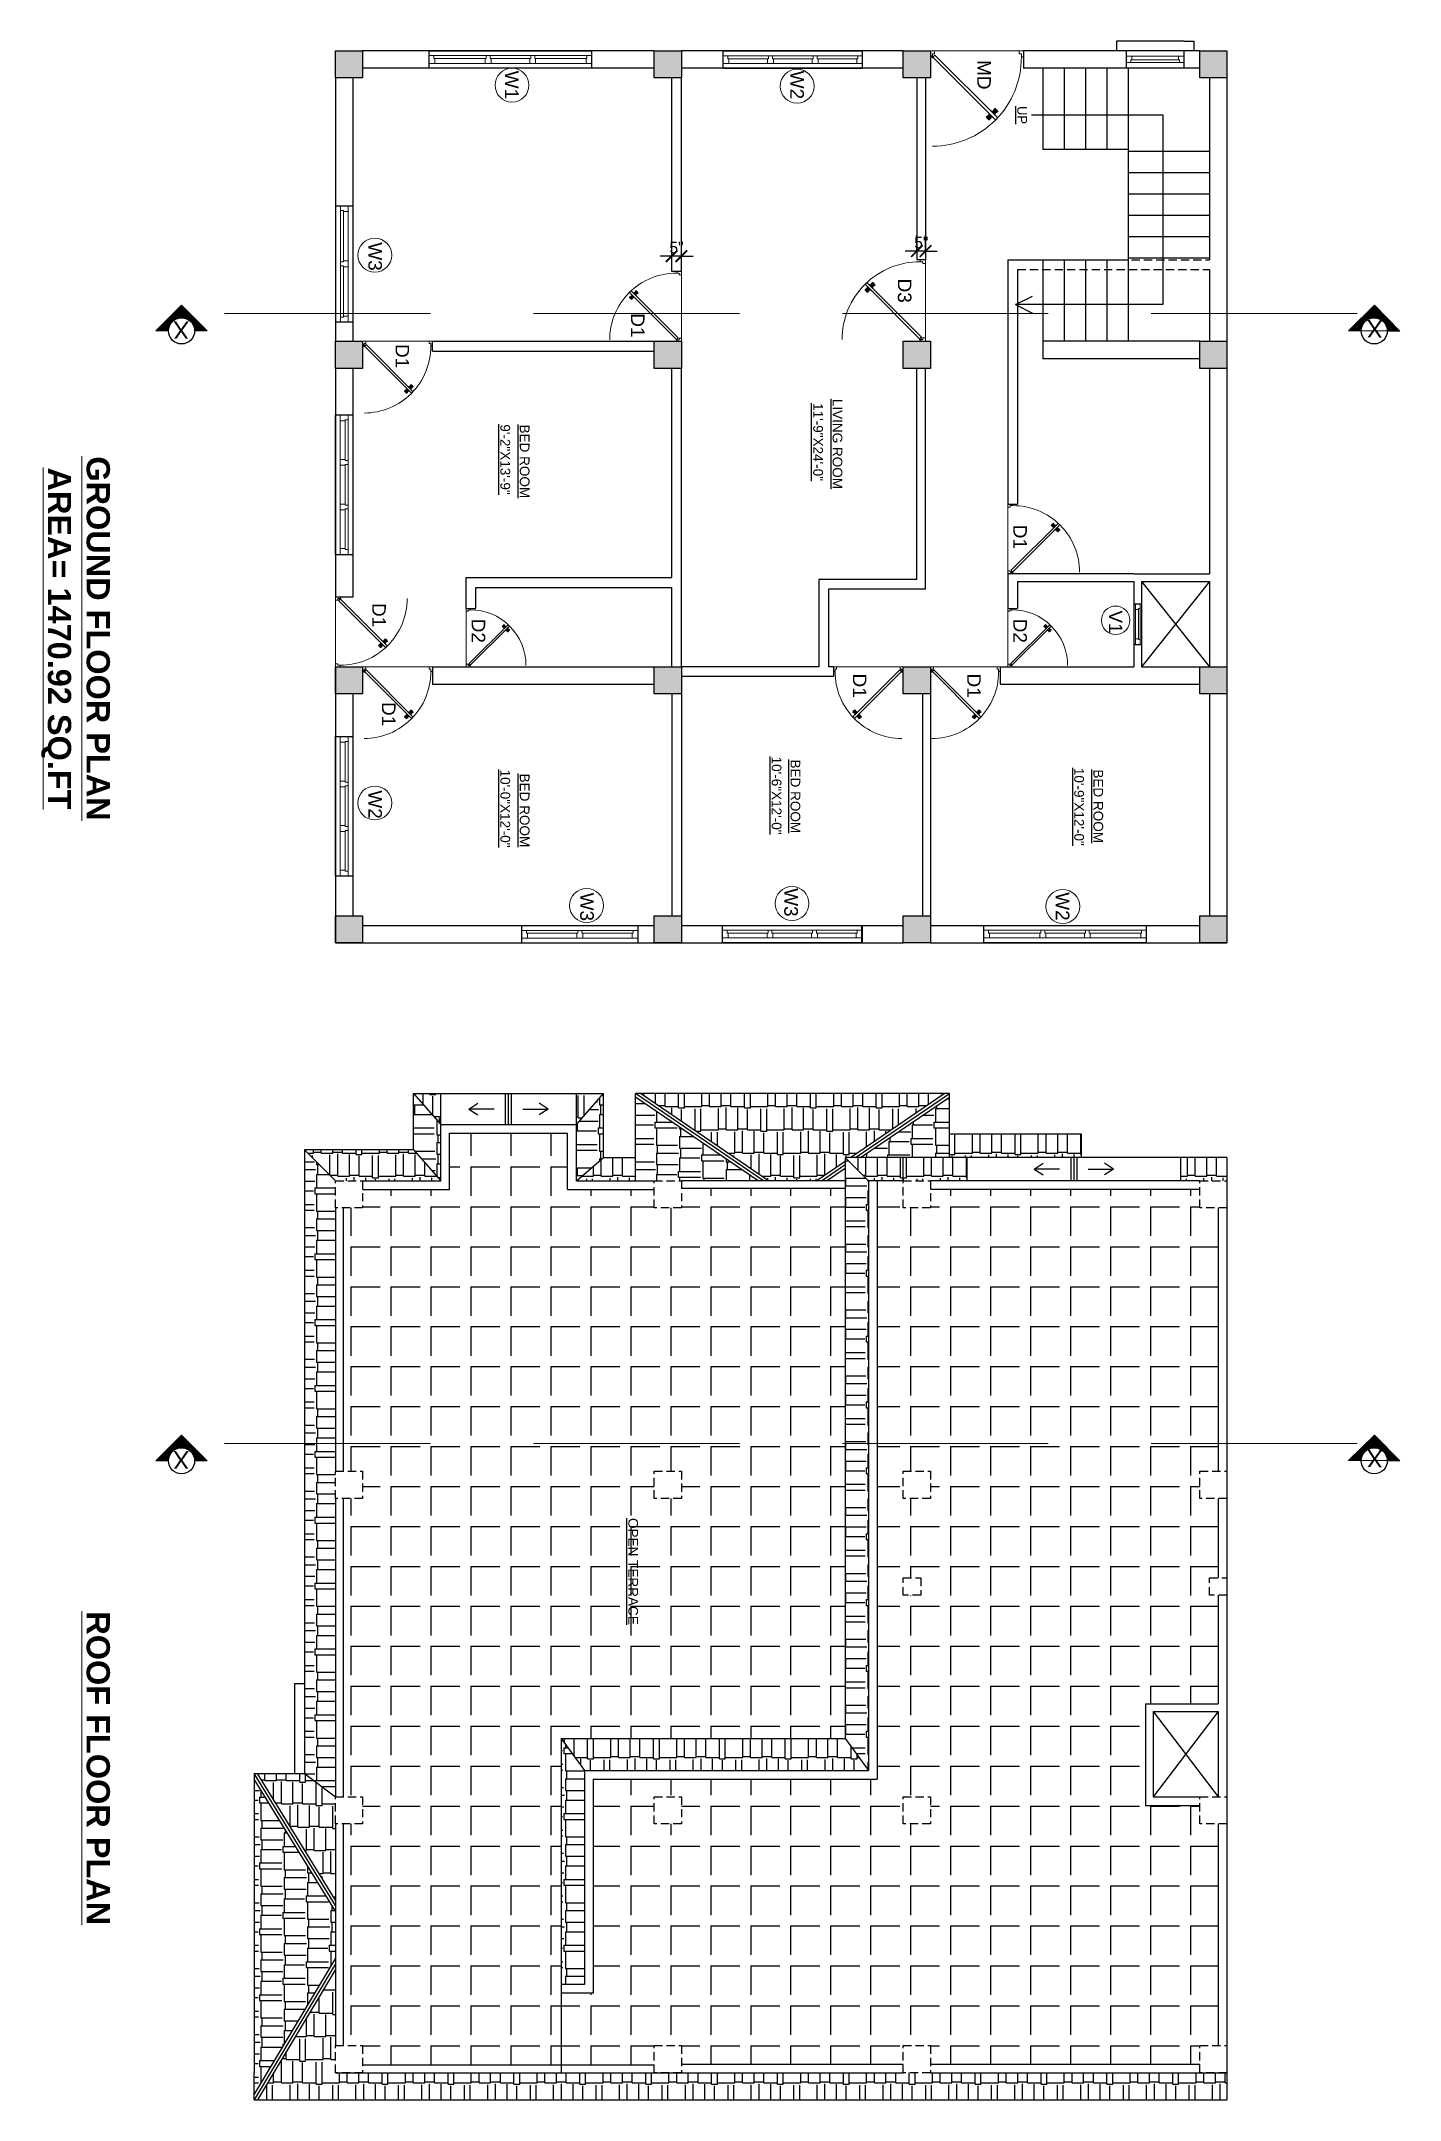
# Model space of a CAD drawing. Header units: inches. Extents: x 1397 to 20304, y -27267 to -746.
# Drawn here: x 18071 to 18772, y -20668 to -19605 of the extents above; entities that cross this region are included whole.
import ezdxf

# ---------------------------------------------------------------- set-up
doc = ezdxf.new("R2010")
doc.units = ezdxf.units.IN
doc.header["$LTSCALE"] = 17
doc.header["$MEASUREMENT"] = 0
doc.linetypes.add('21_FP_00$0$HIDDEN', pattern=[0.375, 0.25, -0.125])
doc.linetypes.add('PHANTOM2', pattern=[1.25, 0.625, -0.125, 0.125, -0.125, 0.125, -0.125])
for name, color, linetype, lineweight in [('25 BOT BAR', 12, 'Continuous', 25), ('aa_section_line', 2, 'PHANTOM2', 13), ('DOOR & WIN', 1, 'Continuous', 25), ('OUTLINE', 1, 'Continuous', 25), ('PUERTAS', 7, 'Continuous', 9), ('TEXT', 231, 'Continuous', 20), ('WINDOW FRAME PLAN', 162, 'Continuous', 18)]:
    doc.layers.add(name, color=color, linetype=linetype, lineweight=lineweight)
doc.layers.add('A-Sect-Iden', color=111, linetype='Continuous')
doc.styles.add('ARCHITECTURE', font='stylu.ttf')
doc.styles.add('DIMTEXT', font='arial.ttf', dxfattribs={"height": 6})
doc.styles.add('HEADING', font='swissel.ttf')
doc.dimstyles.new('8 SCALE', dxfattribs={"dimscale": 0, "dimtxt": 6, "dimasz": 6, "dimexe": 8, "dimexo": 8, "dimgap": 1.25, "dimtad": 1, "dimdec": 0, "dimzin": 3, "dimdsep": 46, "dimlunit": 4, "dimtxsty": 'ARCHITECTURE', "dimblk": 'ARCHTICK', "dimcen": 8, "dimdle": 8, "dimclrd": 5, "dimclre": 5, "dimclrt": 7, "dimadec": 0, "dimazin": 0, "dimtfac": 0.75, "dimtdec": 0, "dimtix": 1, "dimtmove": 2, "dimatfit": 3, "dimldrblk": 'ARCHTICK', "dimfxl": 8, "dimfxlon": 1, "dimtolj": 1, "dimtzin": 0, "dimlwd": -1, "dimlwe": -1, "dimarcsym": 0})
pattern_1 = [(270, (41021.326, -10182.83), (12, -25.5), [6, -5, 7, -3, 9, -4]), (270, (41021.826, -10188.83), (12, -25.5), [5, -19, 4, -6]), (270, (41020.576, -10200.83), (12, -25.5), [3, -31]), (360, (41021.326, -10182.8305), (12, 8.5), [11.5, -36.5]), (360, (41021.326, -10188.8305), (12, 8.5), [11.25, -36.75]), (360, (41021.326, -10193.8305), (12, 8.5), [10.5, -37.5]), (360, (41020.576, -10200.8305), (12, 8.5), [11.5, -36.5]), (360, (41020.576, -10203.8305), (12, 8.5), [11.5, -36.5]), (360, (41021.326, -10212.8305), (12, 8.5), [11, -37])]
pattern_2 = [(270, (41021.326, -10182.83), (20.625, -4e-15), [15, -5.625]), (360, (41021.326, -10182.83), (5e-15, 20.625), [15, -5.625])]
pattern_3 = [(360, (39844.27, -10182.83), (25.5, 12), [6, -5, 7, -3, 9, -4]), (360, (39850.27, -10182.33), (25.5, 12), [5, -19, 4, -6]), (360, (39862.27, -10183.58), (25.5, 12), [3, -31]), (90, (39844.27, -10182.8305), (-8.5, 12), [11.5, -36.5]), (90, (39850.27, -10182.8305), (-8.5, 12), [11.25, -36.75]), (90, (39855.27, -10182.8305), (-8.5, 12), [10.5, -37.5]), (90, (39862.27, -10183.5805), (-8.5, 12), [11.5, -36.5]), (90, (39865.27, -10183.5805), (-8.5, 12), [11.5, -36.5]), (90, (39874.27, -10182.8305), (-8.5, 12), [11, -37])]
pattern_4 = [(360, (41021.326, -10182.83), (25.5, 12), [6, -5, 7, -3, 9, -4]), (360, (41027.326, -10182.33), (25.5, 12), [5, -19, 4, -6]), (360, (41039.326, -10183.58), (25.5, 12), [3, -31]), (90, (41021.326, -10182.8305), (-8.5, 12), [11.5, -36.5]), (90, (41027.326, -10182.8305), (-8.5, 12), [11.25, -36.75]), (90, (41032.326, -10182.8305), (-8.5, 12), [10.5, -37.5]), (90, (41039.326, -10183.5805), (-8.5, 12), [11.5, -36.5]), (90, (41042.326, -10183.5805), (-8.5, 12), [11.5, -36.5]), (90, (41051.326, -10182.8305), (-8.5, 12), [11, -37])]
pattern_5 = [(270, (39844.27, -10182.83), (12, -25.5), [6, -5, 7, -3, 9, -4]), (270, (39844.77, -10188.83), (12, -25.5), [5, -19, 4, -6]), (270, (39843.52, -10200.83), (12, -25.5), [3, -31]), (360, (39844.27, -10182.8305), (12, 8.5), [11.5, -36.5]), (360, (39844.27, -10188.8305), (12, 8.5), [11.25, -36.75]), (360, (39844.27, -10193.8305), (12, 8.5), [10.5, -37.5]), (360, (39843.52, -10200.8305), (12, 8.5), [11.5, -36.5]), (360, (39843.52, -10203.8305), (12, 8.5), [11.5, -36.5]), (360, (39844.27, -10212.8305), (12, 8.5), [11, -37])]
pattern_6 = [(270, (37076.872, -10182.83), (12, -25.5), [6, -5, 7, -3, 9, -4]), (270, (37077.372, -10188.83), (12, -25.5), [5, -19, 4, -6]), (270, (37076.122, -10200.83), (12, -25.5), [3, -31]), (360, (37076.872, -10182.8305), (12, 8.5), [11.5, -36.5]), (360, (37076.872, -10188.8305), (12, 8.5), [11.25, -36.75]), (360, (37076.872, -10193.8305), (12, 8.5), [10.5, -37.5]), (360, (37076.122, -10200.8305), (12, 8.5), [11.5, -36.5]), (360, (37076.122, -10203.8305), (12, 8.5), [11.5, -36.5]), (360, (37076.872, -10212.8305), (12, 8.5), [11, -37])]
pattern_7 = [(360, (37076.872, -10182.83), (25.5, 12), [6, -5, 7, -3, 9, -4]), (360, (37082.872, -10182.33), (25.5, 12), [5, -19, 4, -6]), (360, (37094.872, -10183.58), (25.5, 12), [3, -31]), (90, (37076.872, -10182.8305), (-8.5, 12), [11.5, -36.5]), (90, (37082.872, -10182.8305), (-8.5, 12), [11.25, -36.75]), (90, (37087.872, -10182.8305), (-8.5, 12), [10.5, -37.5]), (90, (37094.872, -10183.5805), (-8.5, 12), [11.5, -36.5]), (90, (37097.872, -10183.5805), (-8.5, 12), [11.5, -36.5]), (90, (37106.872, -10182.8305), (-8.5, 12), [11, -37])]
pattern_8 = [(360, (38950.952, -9335.908), (25.5, 12), [6, -5, 7, -3, 9, -4]), (360, (38956.952, -9335.408), (25.5, 12), [5, -19, 4, -6]), (360, (38968.952, -9336.658), (25.5, 12), [3, -31]), (90, (38950.952, -9335.908), (-8.5, 12), [11.5, -36.5]), (90, (38956.952, -9335.908), (-8.5, 12), [11.25, -36.75]), (90, (38961.952, -9335.908), (-8.5, 12), [10.5, -37.5]), (90, (38968.952, -9336.658), (-8.5, 12), [11.5, -36.5]), (90, (38971.952, -9336.658), (-8.5, 12), [11.5, -36.5]), (90, (38980.952, -9335.908), (-8.5, 12), [11, -37])]
pattern_9 = [(270, (38950.952, -9335.908), (12, -25.5), [6, -5, 7, -3, 9, -4]), (270, (38951.452, -9341.908), (12, -25.5), [5, -19, 4, -6]), (270, (38950.202, -9353.908), (12, -25.5), [3, -31]), (360, (38950.952, -9335.908), (12, 8.5), [11.5, -36.5]), (360, (38950.952, -9341.908), (12, 8.5), [11.25, -36.75]), (360, (38950.952, -9346.908), (12, 8.5), [10.5, -37.5]), (360, (38950.202, -9353.908), (12, 8.5), [11.5, -36.5]), (360, (38950.202, -9356.908), (12, 8.5), [11.5, -36.5]), (360, (38950.952, -9365.908), (12, 8.5), [11, -37])]

msp = doc.modelspace()

# ---------------------------------------------------------------- texts
at = {"layer": 'A-Sect-Iden', "ltscale": 0.5, "char_height": 9, "width": 12.25, "attachment_point": 5, "style": 'HEADING'}
for insert, rotation in [((18143.1, -19754), 179.8551), ((18759, -19753.3), 179.2631), ((18143.1, -20337.2), 179.8551), ((18759, -20336.5), 179.2631)]:
    msp.add_mtext('X', dxfattribs=dict(at, insert=insert, rotation=rotation))
at = {"layer": 'DOOR & WIN', "char_height": 5, "attachment_point": 5, "rotation": 270}
for s, insert in [('{\\L\\C7;UP}', (18577, -19643)), ('{\\fArial TUR|b0|i0|c0|p34;\\L\\C7;11\'-9"X24\'-0"}', (18471.7, -19811.8)), ('{\\fArial TUR|b0|i0|c162|p34;\\L\\C7; \\fArial TUR|b0|i0|c0|p34;LIVING \\fArial TUR|b0|i0|c162|p34;ROOM}', (18481.7, -19811.8)), ('{\\fArial TUR|b0|i0|c0|p34;\\L\\C7;9\'-2"X13\'-9"}', (18310.3, -19820.8)), ('{\\fArial TUR|b0|i0|c162|p34;\\L\\C7; \\fArial TUR|b0|i0|c0|p34;BED \\fArial TUR|b0|i0|c162|p34;ROOM}', (18320.3, -19820.8)), ('{\\fArial TUR|b0|i0|c0|p34;\\L\\C7;10\'-6"X12\'-0"}', (18450.3, -19994.3)), ('{\\fArial TUR|b0|i0|c0|p34;\\L\\C7;BED ROOM}', (18460, -19994.7)), ('{\\fArial TUR|b0|i0|c0|p34;\\L\\C7;10\'-0"X12\'-0"}', (18310.3, -20001)), ('{\\fArial TUR|b0|i0|c162|p34;\\L\\C7; \\fArial TUR|b0|i0|c0|p34;BED \\fArial TUR|b0|i0|c162|p34;ROOM}', (18320.3, -20001)), ('{\\fArial TUR|b0|i0|c0|p34;\\L\\C7;10\'-9"X12\'-0"}', (18606.4, -20000.1)), ('{\\fArial TUR|b0|i0|c0|p34;\\L\\C7;BED ROOM}', (18616.3, -19999.8)), ('{\\fArial TUR|b0|i0|c0|p34;\\L\\C7;OPEN TERRACE}', (18376.3, -20394.8))]:
    msp.add_mtext(s, dxfattribs=dict(at, insert=insert))
at = {"layer": 'TEXT', "style": 'DIMTEXT'}
for s, p in [('MD', (18553.9, -19614.6)), ('W1', (18310.2, -19620.1)), ('W2', (18457.4, -19620.1)), ('W3', (18239.7, -19708.7)), ('D3', (18512.9, -19727.4)), ('D1', (18375.2, -19745.3)), ('D1', (18253.7, -19761.2)), ('D1', (18572.5, -19854.5)), ('D1', (18241.7, -19894.9)), ('D2', (18293, -19903)), ('D2', (18572.5, -19903)), ('V1', (18621.8, -19898.7)), ('D1', (18489.7, -19931.3)), ('D1', (18548.7, -19931.3)), ('D1', (18246.7, -19946)), ('W2', (18239.7, -19991.6)), ('W3', (18454.3, -20042.1)), ('W3', (18349, -20044.4)), ('W2', (18594.4, -20044.2))]:
    msp.add_text(s, height=7, rotation=270, dxfattribs=at).set_placement(p)
at = {"layer": 'TEXT', "char_height": 12, "width": 396.298, "attachment_point": 2, "rotation": 270}
for s, insert in [('{\\fArial|b1|i0|c0|p34;\\LGROUND FLOOR PLAN \\PAREA= 1470.92 SQ.FT}', (18106.3, -19913.2)), ('{\\fArial|b1|i0|c0|p34;\\LROOF FLOOR PLAN }', (18106.3, -20496.4))]:
    msp.add_mtext(s, dxfattribs=dict(at, insert=insert))

# ---------------------------------------------------------------- blocks, each defined once
blk = doc.blocks.new('DFFDFD')
at = {"layer": 'DOOR & WIN'}
for p, q in [((-13646.8, -2252.3), (-13646.8, -2168.3)), ((-13637.8, -2168.3), (-13646.8, -2168.3)), ((-13637.8, -2168.3), (-13637.8, -2252.3)), ((-13637.8, -2252.3), (-13646.8, -2252.3)), ((-13637.8, -2252.3), (-13646.8, -2252.3))]:
    blk.add_line(p, q, dxfattribs=at)
at = {"layer": 'WINDOW FRAME PLAN'}
for p, q in [((-13644.3, -2168.3), (-13644.3, -2170.8)), ((-13644.3, -2249.8), (-13644.3, -2170.8)), ((-13644.3, -2170.8), (-13642.8, -2170.8)), ((-13642.8, -2170.8), (-13642.8, -2171.3)), ((-13642.8, -2171.3), (-13642.8, -2197.8)), ((-13642.8, -2171.3), (-13640.3, -2171.3)), ((-13640.3, -2168.3), (-13640.3, -2171.3)), ((-13640.3, -2171.3), (-13640.3, -2249.3)), ((-13644.3, -2197.8), (-13642.8, -2197.8)), ((-13644.3, -2199.8), (-13642.8, -2199.8)), ((-13642.8, -2197.3), (-13640.3, -2197.3)), ((-13642.8, -2199.8), (-13642.8, -2200.3)), ((-13642.8, -2199.8), (-13642.8, -2220.8)), ((-13642.8, -2200.3), (-13640.3, -2200.3)), ((-13644.3, -2220.8), (-13642.8, -2220.8)), ((-13642.8, -2220.3), (-13640.3, -2220.3)), ((-13642.8, -2220.8), (-13642.8, -2220.3)), ((-13644.3, -2222.8), (-13642.8, -2222.8)), ((-13642.8, -2222.8), (-13642.8, -2249.3)), ((-13642.8, -2223.3), (-13640.3, -2223.3)), ((-13644.3, -2252.3), (-13644.3, -2249.8)), ((-13644.3, -2249.8), (-13642.8, -2249.8)), ((-13642.8, -2249.3), (-13640.3, -2249.3)), ((-13642.8, -2249.8), (-13642.8, -2249.3)), ((-13640.3, -2252.3), (-13640.3, -2249.3))]:
    blk.add_line(p, q, dxfattribs=at)
blk = doc.blocks.new('3ft')
at = {"layer": 'PUERTAS', "color": 6}
for p, q in [((1, 2.5), (25.2, 26.7)), ((26, 25.9), (1.8, 1.6)), ((26, 25.9), (25.2, 26.7)), ((0, 2.4), (0, 0)), ((0.7, 2.4), (0, 2.4)), ((1.6, 0), (0, 0)), ((0.7, 1.5), (0.7, 2.4)), ((0.8, 1.5), (0.7, 1.5)), ((0.8, 1.5), (0.8, 2.4)), ((0.8, 1.2), (0.8, 1.5)), ((1.6, 1.2), (0.8, 1.2)), ((1.6, 1.8), (0.9, 2.5)), ((1.6, 1.9), (1, 2.5)), ((1.6, 1.9), (1.6, 1.8)), ((1.8, 1.6), (1.6, 1.8)), ((1.6, 0), (1.6, 1.2)), ((34.4, 0), (34.4, 1.2)), ((34.4, 1.2), (35.2, 1.2)), ((34.4, 0), (36, 0)), ((35.2, 1.2), (35.2, 2.4)), ((35.2, 2.4), (36, 2.4)), ((36, 0), (36, 2.4))]:
    blk.add_line(p, q, dxfattribs=at)
at = {"layer": 'PUERTAS', "color": 8}
for p, q in [((22.6, 24.9), (21.6, 25.7)), ((22.6, 25), (21.7, 25.7)), ((22.7, 25.1), (21.8, 25.9)), ((22.1, 26.3), (22, 26.1)), ((22.9, 25.2), (22, 26.1)), ((22.1, 26.3), (22.3, 26.4)), ((22.3, 26.4), (22.3, 26.4)), ((23.2, 25.5), (22.3, 26.4)), ((23.3, 25.7), (22.5, 26.6)), ((23.5, 25.8), (22.7, 26.8)), ((23.4, 25.8), (22.7, 26.7)), ((22.7, 24.3), (23, 24.8)), ((23, 25), (22.8, 25.1)), ((23, 25), (22.9, 25.2)), ((23, 25), (22.9, 25.1)), ((22.9, 24.5), (23.1, 24.9)), ((23.1, 25.1), (23, 25.2)), ((23.1, 24.8), (23.2, 25)), ((23.3, 25.3), (23.2, 25.4)), ((23.4, 25.4), (23.3, 25.6)), ((23.4, 25.4), (23.3, 25.5)), ((23.4, 25.4), (23.3, 25.5)), ((23.3, 24.9), (23.3, 25.1)), ((23.5, 25.1), (23.3, 25.1)), ((23.6, 25.3), (23.4, 25.2)), ((23.9, 25.5), (23.5, 25.3)), ((24.1, 25.7), (23.6, 25.4)), ((23.6, 23.4), (24.1, 23.7)), ((23.8, 23.6), (24.2, 23.8)), ((24.1, 23.8), (24.3, 23.9)), ((24.2, 24), (24.4, 24)), ((24.2, 23.3), (25, 22.3)), ((24.3, 23.7), (24.4, 23.6)), ((24.3, 23.7), (24.5, 23.6)), ((24.3, 23.6), (24.4, 23.5)), ((24.3, 23.3), (25.1, 22.4)), ((24.4, 24.2), (24.4, 24)), ((24.4, 23.8), (24.5, 23.7)), ((24.4, 23.4), (25.2, 22.5)), ((24.6, 24.3), (24.5, 24.1)), ((24.5, 23.6), (25.4, 22.7)), ((24.8, 24.6), (24.6, 24.2)), ((24.6, 24), (24.7, 23.9)), ((25, 24.8), (24.7, 24.3)), ((24.7, 24.1), (24.8, 23.9)), ((24.7, 24.1), (24.8, 24)), ((24.8, 24.1), (24.9, 24)), ((24.8, 23.8), (25.7, 23)), ((25, 24), (25.9, 23.2)), ((25.1, 24.2), (26.1, 23.4)), ((25.1, 24.1), (26, 23.3)), ((25.6, 22.8), (25.4, 22.7)), ((25.6, 22.8), (25.7, 23)), ((25.7, 23), (25.7, 23)), ((0, 0), (36, 0))]:
    blk.add_line(p, q, dxfattribs=at)
at = {"layer": 'PUERTAS', "color": 1}
for p, q in [((21.7, 25.8), (22.1, 26.3)), ((21.7, 25.7), (22.2, 26.2)), ((21.7, 25.8), (21.7, 25.8)), ((22.5, 25), (21.7, 25.6)), ((22.6, 26.7), (22.1, 26.3)), ((22.7, 26.7), (22.2, 26.2)), ((22.6, 26.7), (22.6, 26.7)), ((22.6, 25), (23, 25.4)), ((22.6, 24.3), (22.9, 24.7)), ((22.6, 24.1), (22.6, 24.1)), ((22.7, 25.1), (22.7, 25.1)), ((23.4, 25.9), (22.8, 26.7)), ((22.8, 25.1), (23.1, 25.3)), ((22.9, 25), (22.8, 25.1)), ((22.9, 24.9), (23.2, 25.2)), ((22.9, 24.8), (22.9, 24.8)), ((22.9, 24.7), (22.9, 24.7)), ((23.4, 25.8), (23, 25.4)), ((23.3, 25.6), (23.1, 25.3)), ((23.5, 25.5), (23.2, 25.2)), ((23.3, 25.7), (23.3, 25.7)), ((23.4, 25.5), (23.3, 25.6)), ((23.4, 23.3), (23.4, 23.3)), ((23.6, 25.5), (23.6, 25.5)), ((23.6, 23.3), (24, 23.6)), ((24.1, 25.8), (23.7, 25.5)), ((23.7, 25.5), (23.7, 25.5)), ((24, 23.6), (24, 23.6)), ((24.1, 23.6), (24.1, 23.6)), ((24.3, 25.8), (24.3, 25.8)), ((24.3, 23.6), (24.5, 23.9)), ((24.3, 23.3), (24.7, 23.7)), ((24.3, 23.6), (24.4, 23.5)), ((24.3, 23.2), (24.9, 22.4)), ((24.4, 23.5), (24.6, 23.8)), ((24.4, 23.4), (24.4, 23.4)), ((24.8, 24.1), (24.5, 23.9)), ((24.9, 24), (24.6, 23.8)), ((25.1, 24.1), (24.7, 23.7)), ((25.1, 24.8), (24.8, 24.4)), ((24.8, 24.4), (24.8, 24.4)), ((24.8, 24.3), (24.8, 24.3)), ((24.8, 24.1), (24.9, 24)), ((25, 24), (25, 24)), ((25, 22.4), (25.5, 22.9)), ((25.1, 25), (25.1, 25)), ((25.1, 22.4), (25.6, 22.8)), ((25.1, 22.4), (25.1, 22.4)), ((25.2, 24.1), (26, 23.5)), ((26, 23.4), (25.5, 22.9)), ((26, 23.3), (25.6, 22.8)), ((26, 23.3), (26, 23.3))]:
    blk.add_line(p, q, dxfattribs=at)
at = {"layer": 'PUERTAS', "color": 2}
for p, q in [((22, 26.1), (22, 26.1)), ((25.4, 22.7), (25.4, 22.7))]:
    blk.add_line(p, q, dxfattribs=at)
at = {"layer": 'PUERTAS', "color": 6}
for radius in [0.155, 0.0752]:
    blk.add_circle((0.8, 2.6), radius, dxfattribs=at)
blk.add_arc((0.8, 2.6), 34.4, 359.7285, 90.0333, dxfattribs=at)
at = {"layer": 'PUERTAS', "color": 1}
for centre, start, end in [((22.5, 25), 231.0764, 315), ((22.7, 24.2), 135, 225), ((22.7, 26.7), 38.9236, 135), ((22.8, 25.1), 225, 315), ((23, 24.9), 135, 219.7428), ((22.9, 24.8), 315, 39.7428), ((23.3, 25.6), 315, 45), ((23.4, 25.9), 315, 38.9236), ((23.5, 23.4), 225, 315), ((23.5, 25.4), 50.2572, 135), ((23.6, 25.5), 230.2572, 315), ((24.1, 23.6), 50.2572, 135), ((24.2, 25.7), 45, 135), ((24.2, 23.7), 230.2572, 315), ((24.3, 23.2), 135, 218.9236), ((24.4, 23.5), 135, 225), ((24.8, 24.3), 135, 219.7428), ((24.7, 24.2), 315, 39.7428), ((24.9, 24), 45, 135), ((25, 22.4), 218.9236, 315), ((25, 24.9), 315, 45), ((25.2, 24.1), 51.0764, 135), ((26, 23.4), 315, 51.0764)]:
    blk.add_arc(centre, 0.08, start, end, dxfattribs=at)
blk = doc.blocks.new('*U2802')
at = {"color": 3, "xscale": -1}
blk.add_blockref('3ft', (42, 0), dxfattribs=at)
blk = doc.blocks.new('ffddd')
at = {"layer": 'DOOR & WIN'}
for p, q in [((-13345.3, -2388.1), (-13345.3, -2316.1)), ((-13336.3, -2316.1), (-13345.3, -2316.1)), ((-13336.3, -2316.1), (-13336.3, -2388.1)), ((-13336.3, -2388.1), (-13345.3, -2388.1)), ((-13336.3, -2388.1), (-13345.3, -2388.1))]:
    blk.add_line(p, q, dxfattribs=at)
at = {"layer": 'WINDOW FRAME PLAN'}
for p, q in [((-13342.8, -2316.1), (-13342.8, -2318.6)), ((-13338.8, -2316.1), (-13338.8, -2319.1)), ((-13342.8, -2385.6), (-13342.8, -2318.6)), ((-13342.8, -2318.6), (-13341.3, -2318.6)), ((-13341.3, -2318.6), (-13341.3, -2319.1)), ((-13341.3, -2319.1), (-13341.3, -2339.6)), ((-13341.3, -2319.1), (-13338.8, -2319.1)), ((-13338.8, -2319.1), (-13338.8, -2385.1)), ((-13342.8, -2339.6), (-13341.3, -2339.6)), ((-13342.8, -2341.6), (-13341.3, -2341.6)), ((-13341.3, -2339.1), (-13338.8, -2339.1)), ((-13341.3, -2341.6), (-13341.3, -2342.1)), ((-13341.3, -2341.6), (-13341.3, -2362.6)), ((-13341.3, -2342.1), (-13338.8, -2342.1)), ((-13342.8, -2362.6), (-13341.3, -2362.6)), ((-13342.8, -2364.6), (-13341.3, -2364.6)), ((-13341.3, -2362.1), (-13338.8, -2362.1)), ((-13341.3, -2362.6), (-13341.3, -2362.1)), ((-13341.3, -2364.6), (-13341.3, -2385.6)), ((-13341.3, -2365.1), (-13338.8, -2365.1)), ((-13342.8, -2388.1), (-13342.8, -2385.6)), ((-13342.8, -2385.6), (-13341.3, -2385.6)), ((-13341.3, -2385.1), (-13338.8, -2385.1)), ((-13341.3, -2385.6), (-13341.3, -2385.1)), ((-13338.8, -2388.1), (-13338.8, -2385.1))]:
    blk.add_line(p, q, dxfattribs=at)
blk = doc.blocks.new('*U3029')
at = {"layer": 'PUERTAS', "color": 8}
for p, q in [((12.67, 28.18), (11.59, 27.31)), ((12.74, 28.12), (11.65, 27.23)), ((12.87, 27.99), (11.82, 27.06)), ((12.82, 28.9), (13.2, 28.3)), ((13.12, 28.15), (12.99, 28.02)), ((13.14, 28.12), (13.01, 27.99)), ((13.06, 28.65), (13.29, 28.21)), ((13.2, 28.06), (13.07, 27.93)), ((13.3, 27.97), (13.17, 27.84)), ((13.33, 28.39), (13.39, 28.12)), ((13.54, 28.18), (13.49, 28.01)), ((13.71, 28), (13.54, 27.96)), ((13.91, 29.99), (14.5, 29.61)), ((14.16, 29.74), (14.59, 29.52)), ((14.42, 29.48), (14.69, 29.42)), ((14.63, 30.14), (15.5, 31.21)), ((14.63, 29.27), (14.8, 29.31)), ((14.66, 29.69), (14.79, 29.82)), ((14.68, 29.66), (14.82, 29.79)), ((14.69, 30.07), (15.57, 31.16)), ((14.74, 29.6), (14.87, 29.73)), ((14.8, 29.09), (14.85, 29.26)), ((14.82, 29.94), (15.74, 30.99)), ((14.84, 29.51), (14.97, 29.64)), ((15.01, 28.89), (14.95, 29.16)), ((14.98, 29.77), (15.94, 30.79)), ((15.04, 29.3), (15.17, 29.43)), ((15.28, 28.62), (15.05, 29.06)), ((15.14, 29.21), (15.27, 29.34)), ((15.52, 28.37), (15.14, 28.97)), ((15.2, 29.15), (15.33, 29.28)), ((15.22, 29.12), (15.35, 29.25)), ((15.31, 29.45), (16.33, 30.41)), ((15.47, 29.29), (16.52, 30.21)), ((15.6, 29.16), (16.69, 30.04)), ((15.67, 29.09), (16.75, 29.96)), ((15.99, 30.81), (16.01, 30.83)), ((16.19, 30.65), (16.01, 30.83)), ((16.19, 30.65), (16.36, 30.48)), ((12, 26.81), (11.98, 26.79)), ((12.15, 26.62), (11.98, 26.79)), ((13.04, 27.82), (12.01, 26.87)), ((12.15, 26.62), (12.33, 26.45)), ((13.36, 27.5), (12.4, 26.48)), ((13.52, 27.34), (12.6, 26.28)), ((13.65, 27.21), (12.77, 26.11)), ((13.71, 27.14), (12.84, 26.06)), ((13.5, 27.76), (13.37, 27.63)), ((13.59, 27.67), (13.46, 27.54)), ((13.65, 27.61), (13.52, 27.48)), ((13.68, 27.58), (13.55, 27.45)), ((13.92, 27.79), (13.65, 27.86)), ((14.18, 27.53), (13.75, 27.76)), ((14.43, 27.28), (13.83, 27.67)), ((0, 0), (42, 0))]:
    blk.add_line(p, q, dxfattribs=at)
at = {"layer": 'PUERTAS', "color": 2}
for p, q in [((11.61, 30.24), (12.57, 31.2)), ((11.61, 30.24), (39.94, 1.92)), ((40.83, 2.94), (12.57, 31.2)), ((16.34, 30.46), (16.36, 30.48)), ((12.35, 26.47), (12.33, 26.45)), ((0, 0), (0, 2.8)), ((0.93, 2.8), (0, 2.8)), ((1.87, 0), (0, 0)), ((0.93, 1.4), (0.93, 2.8)), ((1.87, 1.4), (0.93, 1.4)), ((1.87, 0), (1.87, 1.4)), ((39.94, 1.92), (40.16, 2.14)), ((40.1, 2.21), (40.86, 2.97)), ((40.1, 2.21), (40.16, 2.14)), ((40.13, 0), (40.13, 1.4)), ((40.13, 1.4), (41.07, 1.4)), ((40.13, 0), (42, 0)), ((40.16, 2.14), (40.9, 2.88)), ((41.07, 1.77), (41.07, 2.81)), ((41.07, 1.4), (41.07, 1.77)), ((41.07, 1.77), (41.16, 1.77)), ((41.16, 1.77), (41.16, 2.85)), ((41.16, 2.8), (42, 2.8)), ((42, 2.8), (42, 0))]:
    blk.add_line(p, q, dxfattribs=at)
at = {"layer": 'PUERTAS', "color": 1}
for p, q in [((12.58, 28.16), (11.63, 27.4)), ((12.7, 28.16), (13.2, 27.66)), ((12.73, 29.12), (12.72, 29.11)), ((12.72, 28.98), (13.08, 28.44)), ((12.83, 28.03), (12.84, 28.04)), ((12.97, 28.04), (13.27, 27.74)), ((13.11, 28.16), (12.98, 28.03)), ((13.08, 28.44), (13.08, 28.43)), ((13.09, 28.3), (13.09, 28.3)), ((13.09, 28.17), (13.4, 27.87)), ((13.69, 30.08), (13.7, 30.09)), ((13.83, 30.09), (14.37, 29.73)), ((14.37, 29.73), (14.38, 29.72)), ((14.51, 29.72), (14.5, 29.72)), ((14.63, 29.71), (14.94, 29.41)), ((14.64, 30.23), (15.41, 31.18)), ((14.65, 30.11), (15.14, 29.61)), ((14.65, 29.7), (14.78, 29.83)), ((14.78, 29.98), (14.77, 29.97)), ((14.77, 29.84), (15.07, 29.54)), ((15.25, 29.1), (14.94, 29.41)), ((15.37, 29.24), (15.07, 29.54)), ((15.64, 29.12), (15.14, 29.61)), ((15.23, 29.11), (15.36, 29.24)), ((15.25, 28.97), (15.25, 28.97)), ((15.26, 28.84), (15.25, 28.84)), ((15.62, 28.3), (15.26, 28.84)), ((15.51, 29.24), (15.5, 29.24)), ((15.55, 31.19), (16.13, 30.6)), ((15.61, 28.15), (15.62, 28.16)), ((15.62, 31.12), (15.65, 31.15)), ((15.65, 31.15), (16.17, 30.63)), ((15.76, 29.11), (16.71, 29.88)), ((16.72, 30.01), (16.13, 30.6)), ((16.68, 30.12), (16.17, 30.63)), ((16.65, 30.09), (16.68, 30.12)), ((11.62, 27.26), (12.21, 26.67)), ((11.69, 27.19), (11.66, 27.15)), ((11.66, 27.15), (12.17, 26.64)), ((12.69, 26.12), (12.17, 26.64)), ((12.79, 26.09), (12.21, 26.67)), ((12.72, 26.16), (12.69, 26.12)), ((13.7, 27.04), (12.93, 26.09)), ((13.69, 27.17), (13.2, 27.66)), ((13.57, 27.43), (13.27, 27.74)), ((13.71, 27.56), (13.4, 27.87)), ((13.69, 27.57), (13.56, 27.44)), ((13.56, 27.3), (13.57, 27.3)), ((13.83, 27.55), (13.84, 27.56)), ((13.97, 27.54), (13.96, 27.55)), ((14.51, 27.19), (13.97, 27.54)), ((14.65, 27.2), (14.64, 27.19))]:
    blk.add_line(p, q, dxfattribs=at)
at = {"layer": 'PUERTAS', "color": 2}
for radius in [0.181, 0.0878]:
    blk.add_circle((41.04, 2.99), radius, dxfattribs=at)
at = {"layer": 'PUERTAS', "color": 8}
blk.add_arc((41.04, 2.99), 40.11, 89.96667, 180.27155, dxfattribs=at)
at = {"layer": 'PUERTAS', "color": 1}
for centre, start, end in [((12.63, 28.09), 45, 128.92363), ((12.79, 29.04), 135, 225), ((12.9, 27.97), 45, 135), ((13.16, 28.24), 140.25725, 225), ((13.02, 28.36), 320.25725, 45), ((13.76, 30.02), 45, 135), ((14.44, 29.79), 225, 309.74275), ((14.57, 29.65), 45, 129.74275), ((14.71, 30.17), 141.07637, 225), ((14.84, 29.91), 135, 225), ((15.32, 28.91), 140.25725, 225), ((15.18, 29.03), 320.25725, 45), ((15.44, 29.3), 225, 315), ((15.48, 31.12), 45, 141.07637), ((15.55, 28.23), 315, 45), ((15.7, 29.18), 225, 308.92363), ((11.69, 27.33), 128.92363, 225), ((12.86, 26.15), 225, 321.07637), ((13.5, 27.37), 315, 45), ((13.62, 27.1), 321.07637, 45), ((13.77, 27.63), 225, 309.74275), ((13.9, 27.49), 45, 129.74275), ((14.58, 27.25), 225, 315)]:
    blk.add_arc(centre, 0.0933, start, end, dxfattribs=at)
blk = doc.blocks.new('*U3030')
at = {"color": 3}
blk.add_blockref('3ft', (0, 0), dxfattribs=at)
blk = doc.blocks.new('2ft6in')
at = {"layer": 'PUERTAS', "color": 2}
for p, q in [((0.8, 2.1), (21, 22.3)), ((21.7, 21.6), (1.5, 1.4)), ((18.3, 21.8), (18.3, 21.8)), ((21.7, 21.6), (21, 22.3)), ((21.2, 18.9), (21.2, 18.9)), ((0, 2), (0, 0)), ((0.6, 2), (0, 2)), ((1.3, 0), (0, 0)), ((0.6, 1.3), (0.6, 2)), ((0.7, 1.3), (0.6, 1.3)), ((0.7, 1.3), (0.7, 2)), ((0.7, 1), (0.7, 1.3)), ((1.3, 1), (0.7, 1)), ((1.4, 1.6), (0.8, 2.1)), ((1.3, 1.5), (0.8, 2.1)), ((1.4, 1.6), (1.3, 1.5)), ((1.5, 1.4), (1.3, 1.5)), ((1.3, 0), (1.3, 1)), ((28.7, 0), (28.7, 1)), ((28.7, 1), (29.3, 1)), ((28.7, 0), (30, 0)), ((29.3, 1), (29.3, 2)), ((29.3, 2), (30, 2)), ((30, 0), (30, 2))]:
    blk.add_line(p, q, dxfattribs=at)
at = {"layer": 'PUERTAS', "color": 8}
for p, q in [((18.8, 20.8), (18, 21.4)), ((18.9, 20.8), (18.1, 21.5)), ((19, 20.9), (18.2, 21.6)), ((18.4, 21.9), (18.3, 21.8)), ((19.1, 21), (18.3, 21.7)), ((18.4, 21.9), (18.6, 22)), ((18.6, 22), (18.6, 22)), ((19.3, 21.3), (18.6, 22)), ((19.4, 21.4), (18.8, 22.1)), ((19.6, 21.5), (18.9, 22.3)), ((19.5, 21.5), (18.9, 22.3)), ((19.5, 21.2), (19.4, 21.3)), ((19.5, 21.2), (19.4, 21.3)), ((20.1, 21.4), (19.6, 21.1)), ((18.9, 20.3), (19.2, 20.7)), ((19.1, 20.8), (19, 20.9)), ((19.2, 20.9), (19.1, 21)), ((19.1, 20.8), (19.1, 20.9)), ((19.1, 20.4), (19.3, 20.8)), ((19.3, 20.9), (19.2, 21)), ((19.4, 21.1), (19.3, 21.2)), ((19.3, 20.6), (19.3, 20.8)), ((19.5, 21.1), (19.4, 21.2)), ((19.4, 20.8), (19.4, 20.9)), ((19.6, 20.9), (19.4, 20.9)), ((19.7, 21.1), (19.5, 21)), ((19.9, 21.2), (19.6, 21.1)), ((19.7, 19.5), (20.1, 19.8)), ((19.9, 19.7), (20.2, 19.8)), ((20.1, 19.9), (20.3, 19.9)), ((20.2, 20), (20.3, 20)), ((20.2, 19.7), (20.3, 19.6)), ((20.2, 19.7), (20.3, 19.6)), ((20.2, 19.4), (20.9, 18.7)), ((20.2, 19.4), (20.8, 18.6)), ((20.3, 20.1), (20.4, 20)), ((20.3, 19.8), (20.4, 19.7)), ((20.3, 19.5), (21, 18.8)), ((20.5, 20.3), (20.4, 20.1)), ((20.4, 19.8), (20.4, 19.7)), ((20.7, 20.5), (20.5, 20.2)), ((20.5, 20), (20.6, 19.9)), ((20.5, 19.6), (21.1, 18.9)), ((20.8, 20.6), (20.6, 20.2)), ((20.6, 20.1), (20.7, 20)), ((20.6, 20.1), (20.7, 20)), ((20.6, 20), (20.7, 20)), ((20.7, 19.9), (21.4, 19.2)), ((20.8, 20), (21.6, 19.3)), ((20.9, 20.1), (21.7, 19.5)), ((21, 20.1), (21.7, 19.5)), ((21.3, 19), (21.2, 18.9)), ((21.3, 19), (21.4, 19.1)), ((21.4, 19.2), (21.4, 19.1)), ((0, 0), (30, 0))]:
    blk.add_line(p, q, dxfattribs=at)
at = {"layer": 'PUERTAS', "color": 1}
for p, q in [((18.1, 21.5), (18.5, 21.9)), ((18.1, 21.4), (18.5, 21.9)), ((18.1, 21.5), (18.1, 21.5)), ((18.7, 20.8), (18.1, 21.3)), ((18.9, 22.3), (18.5, 21.9)), ((18.8, 22.2), (18.5, 21.9)), ((18.8, 22.2), (18.8, 22.2)), ((19.5, 21.6), (19, 22.3)), ((19.5, 21.5), (19.2, 21.2)), ((19.5, 21.3), (19.2, 21.1)), ((19.4, 21.4), (19.5, 21.4)), ((19.5, 21.2), (19.4, 21.3)), ((20.1, 21.5), (19.7, 21.2)), ((20.2, 21.5), (20.2, 21.5)), ((18.8, 20.8), (19.2, 21.2)), ((18.8, 20.2), (19.1, 20.6)), ((18.9, 20.1), (18.8, 20.1)), ((18.9, 20.9), (18.9, 20.9)), ((19, 20.9), (19.2, 21.1)), ((19.1, 20.8), (19, 20.9)), ((19.1, 20.8), (19.3, 21)), ((19.1, 20.7), (19.1, 20.7)), ((19.1, 20.6), (19.1, 20.6)), ((19.5, 21.2), (19.3, 21)), ((19.5, 19.4), (19.5, 19.4)), ((19.6, 21.2), (19.6, 21.2)), ((19.6, 19.4), (20, 19.7)), ((19.7, 21.2), (19.7, 21.2)), ((20, 19.7), (20, 19.7)), ((20.1, 19.7), (20.1, 19.7)), ((20.2, 19.7), (20.4, 19.9)), ((20.2, 19.4), (20.6, 19.8)), ((20.2, 19.7), (20.3, 19.6)), ((20.2, 19.3), (20.8, 18.6)), ((20.3, 19.6), (20.5, 19.8)), ((20.3, 19.5), (20.3, 19.5)), ((20.6, 20.1), (20.4, 19.9)), ((20.7, 20), (20.5, 19.8)), ((20.7, 20.2), (20.6, 20.2)), ((20.9, 20.1), (20.6, 19.8)), ((20.6, 20.1), (20.7, 20)), ((20.9, 20.7), (20.7, 20.3)), ((20.7, 20.3), (20.7, 20.3)), ((20.8, 20), (20.8, 20)), ((20.9, 20.8), (20.9, 20.8)), ((20.9, 18.6), (21.3, 19.1)), ((20.9, 18.7), (21.3, 19)), ((20.9, 18.7), (20.9, 18.7)), ((21, 20.1), (21.7, 19.6)), ((21.7, 19.5), (21.3, 19.1)), ((21.7, 19.4), (21.3, 19)), ((21.6, 19.4), (21.7, 19.4))]:
    blk.add_line(p, q, dxfattribs=at)
at = {"layer": 'PUERTAS', "color": 2}
for radius in [0.129, 0.0627]:
    blk.add_circle((0.7, 2.1), radius, dxfattribs=at)
at = {"layer": 'PUERTAS', "color": 8}
blk.add_arc((0.7, 2.1), 28.7, 359.7285, 90.0333, dxfattribs=at)
at = {"layer": 'PUERTAS', "color": 1}
for centre, start, end in [((18.9, 22.2), 38.9236, 135), ((19.5, 21.6), 315, 38.9236), ((19.4, 21.4), 315, 45), ((20.2, 21.4), 45, 135), ((18.8, 20.8), 231.0764, 315), ((18.9, 20.2), 135, 225), ((19, 20.9), 225, 315), ((19.2, 20.7), 135, 219.7428), ((19.1, 20.6), 315, 39.7428), ((19.6, 21.2), 50.2572, 135), ((19.6, 19.5), 225, 315), ((19.7, 21.3), 230.2572, 315), ((20.1, 19.6), 50.2572, 135), ((20.2, 19.7), 230.2572, 315), ((20.3, 19.4), 135, 218.9236), ((20.4, 19.5), 135, 225), ((20.7, 20.3), 135, 219.7428), ((20.6, 20.2), 315, 39.7428), ((20.8, 20), 45, 135), ((20.8, 18.7), 218.9236, 315), ((20.9, 20.7), 315, 45), ((21, 20.1), 51.0764, 135), ((21.7, 19.5), 315, 51.0764)]:
    blk.add_arc(centre, 0.0667, start, end, dxfattribs=at)
blk = doc.blocks.new('*U2794')
at = {"color": 3, "xscale": -1}
blk.add_blockref('2ft6in', (42, 0), dxfattribs=at)
blk = doc.blocks.new("5'")
at = {"layer": 'WINDOW FRAME PLAN'}
for p, q in [((10026.3, -7897.2), (10086.3, -7897.2)), ((10026.3, -7897.2), (10026.3, -7901.2)), ((10026.3, -7897.2), (10029.3, -7897.2)), ((10026.3, -7901.2), (10086.3, -7901.2)), ((10026.3, -7901.2), (10028.8, -7901.2)), ((10028.8, -7901.2), (10028.8, -7899.7)), ((10028.8, -7899.7), (10029.3, -7899.7)), ((10029.3, -7899.7), (10029.3, -7897.2)), ((10029.3, -7899.7), (10054.8, -7899.7)), ((10054.8, -7899.7), (10054.8, -7897.2)), ((10054.8, -7897.2), (10057.8, -7897.2)), ((10055.3, -7899.7), (10054.8, -7899.7)), ((10055.3, -7901.2), (10055.3, -7899.7)), ((10057.3, -7901.2), (10057.3, -7899.7)), ((10057.8, -7899.7), (10057.3, -7899.7)), ((10057.8, -7899.7), (10057.8, -7897.2)), ((10057.8, -7899.7), (10083.3, -7899.7)), ((10086.3, -7897.2), (10083.3, -7897.2)), ((10083.3, -7899.7), (10083.3, -7897.2)), ((10083.8, -7899.7), (10083.3, -7899.7)), ((10083.8, -7901.2), (10083.8, -7899.7)), ((10086.3, -7901.2), (10083.8, -7901.2)), ((10086.3, -7897.2), (10086.3, -7901.2))]:
    blk.add_line(p, q, dxfattribs=at)
blk = doc.blocks.new('_ArchTick')
at = {"color": 0, "linetype": 'ByBlock', "const_width": 0.15}
blk.add_lwpolyline([(-0.5, -0.5), (0.5, 0.5)], dxfattribs=at)
blk = doc.blocks.new('*D3105')
at = {"layer": '25 BOT BAR', "color": 5, "transparency": 16777216}
for p, q in [((18396.2, -19715.8), (18396.2, -19707.8)), ((18401.2, -19715.8), (18401.2, -19707.8)), ((18396.2, -19715.8), (18390.2, -19715.8)), ((18401.2, -19715.8), (18396.2, -19715.8)), ((18401.2, -19715.8), (18407.2, -19715.8))]:
    blk.add_line(p, q, dxfattribs=at)
at = {"layer": 'Defpoints', "color": 0, "transparency": 16777216}
for p in [(18396.2, -19715.8), (18396.2, -19723.8), (18401.2, -19723.8)]:
    blk.add_point(p, dxfattribs=at)
at = {"layer": '25 BOT BAR', "color": 5, "transparency": 16777216, "xscale": 6, "yscale": 6, "zscale": 6}
blk.add_blockref('_ArchTick', (18396.2, -19715.8), dxfattribs=at)
at = {"layer": '25 BOT BAR', "color": 5, "transparency": 16777216, "xscale": 6, "yscale": 6, "zscale": 6, "rotation": 180}
blk.add_blockref('_ArchTick', (18401.2, -19715.8), dxfattribs=at)
at = {"layer": '25 BOT BAR', "color": 7, "transparency": 16777216, "insert": (18398.7, -19711.4), "char_height": 6, "attachment_point": 5, "style": 'ARCHITECTURE'}
blk.add_mtext('\\A1;5"', dxfattribs=at)
blk = doc.blocks.new('*D3106')
at = {"layer": '25 BOT BAR', "color": 5, "transparency": 16777216}
for p, q in [((18522.7, -19713.2), (18516.7, -19713.2)), ((18522.7, -19713.2), (18522.7, -19705.2)), ((18527.2, -19713.2), (18522.7, -19713.2)), ((18527.2, -19713.2), (18527.2, -19705.2)), ((18527.2, -19713.2), (18533.2, -19713.2))]:
    blk.add_line(p, q, dxfattribs=at)
at = {"layer": 'Defpoints', "color": 0, "transparency": 16777216}
for p in [(18522.7, -19713.2), (18522.7, -19717.8), (18527.2, -19717.8)]:
    blk.add_point(p, dxfattribs=at)
at = {"layer": '25 BOT BAR', "color": 5, "transparency": 16777216, "xscale": 6, "yscale": 6, "zscale": 6}
blk.add_blockref('_ArchTick', (18522.7, -19713.2), dxfattribs=at)
at = {"layer": '25 BOT BAR', "color": 5, "transparency": 16777216, "xscale": 6, "yscale": 6, "zscale": 6, "rotation": 180}
blk.add_blockref('_ArchTick', (18527.2, -19713.2), dxfattribs=at)
at = {"layer": '25 BOT BAR', "color": 7, "transparency": 16777216, "insert": (18525, -19708.8), "char_height": 6, "attachment_point": 5, "style": 'ARCHITECTURE'}
blk.add_mtext('\\A1;5"', dxfattribs=at)

# ---------------------------------------------------------------- dimensions: what is measured, and where the dimension line sits
at = {"layer": '25 BOT BAR'}
for base, p1, p2, picture, middle in [((18396.2, -19715.8), (18401.2, -19723.8), (18396.2, -19723.8), '*D3105', (18398.7, -19711.4)), ((18522.7125789, -19713.1718299), (18527.2125789, -19717.8496235), (18522.7125789, -19717.8496235), '*D3106', (18524.9625789, -19708.7922545))]:
    dim = msp.add_linear_dim(base=base, p1=p1, p2=p2, dimstyle='8 SCALE', override={"dimscale": 1}, dxfattribs=at)
    dim.commit()
    dim.dimension.update_dxf_attribs({"geometry": picture, "text_midpoint": middle})

# ---------------------------------------------------------------- hatches: boundary and pattern name
at = {"layer": 'A-Sect-Iden', "ltscale": 0.5}
h = msp.add_hatch(dxfattribs=at)
h.set_pattern_fill('ANSI37', color=2, scale=5, angle=270, style=0)
h.set_pattern_definition([(315, (11961.76286, 6094.66686), (0.441941738, 0.441941738), []), (45, (11961.76286, 6094.66686), (-0.441941738, 0.441941738), [])])
h.paths.add_polyline_path([(18136.5, -19754.4), (18130, -19754.4), (18143.3, -19741.2), (18156.5, -19754.4), (18150, -19754.4, 1)])
h = msp.add_hatch(dxfattribs=at)
h.set_pattern_fill('ANSI37', color=2, scale=5, angle=270, style=0)
h.set_pattern_definition([(315, (12577.1368, 6094.69147), (0.441941738, 0.441941738), []), (45, (12577.1368, 6094.69147), (-0.441941738, 0.441941738), [])])
h.paths.add_polyline_path([(18751.9, -19754.3), (18745.4, -19754.2), (18758.8, -19741.1), (18771.9, -19754.5), (18765.4, -19754.5, 1)])
h = msp.add_hatch(dxfattribs=at)
h.set_pattern_fill('ANSI37', color=2, scale=5, angle=270, style=0)
h.set_pattern_definition([(315, (11961.76286, 5511.39824), (0.441941738, 0.441941738), []), (45, (11961.76286, 5511.39824), (-0.441941738, 0.441941738), [])])
h.paths.add_polyline_path([(18136.5, -20337.7), (18130, -20337.7), (18143.3, -20324.4), (18156.5, -20337.7), (18150, -20337.7, 1)])
h = msp.add_hatch(dxfattribs=at)
h.set_pattern_fill('ANSI37', color=2, scale=5, angle=270, style=0)
h.set_pattern_definition([(315, (12577.1368, 5511.42284), (0.441941738, 0.441941738), []), (45, (12577.1368, 5511.42284), (-0.441941738, 0.441941738), [])])
h.paths.add_polyline_path([(18751.9, -20337.6), (18745.4, -20337.5), (18758.8, -20324.4), (18771.9, -20337.8), (18765.4, -20337.7, 1)])
at = {"layer": 'DOOR & WIN'}
h = msp.add_hatch(color=256, dxfattribs=at)
h.dxf.hatch_style = 1
h.paths.add_polyline_path([(18236.7, -19623.8), (18236.7, -19609.8), (18222.7, -19609.8), (18222.7, -19623.8)])
h = msp.add_hatch(color=256, dxfattribs=at)
h.dxf.hatch_style = 1
h.paths.add_polyline_path([(18401.2, -19623.8), (18401.2, -19609.8), (18387.2, -19609.8), (18387.2, -19623.8)])
h = msp.add_hatch(color=256, dxfattribs=at)
h.dxf.hatch_style = 1
h.paths.add_polyline_path([(18529.7, -19623.8), (18529.7, -19609.8), (18515.7, -19609.8), (18515.7, -19623.8)])
h = msp.add_hatch(color=256, dxfattribs=at)
h.dxf.hatch_style = 1
h.paths.add_polyline_path([(18682.7, -19623.8), (18682.7, -19609.8), (18668.7, -19609.8), (18668.7, -19623.8)])
h = msp.add_hatch(color=256, dxfattribs=at)
h.dxf.hatch_style = 1
h.paths.add_polyline_path([(18236.7, -19773.8), (18236.7, -19759.8), (18222.7, -19759.8), (18222.7, -19773.8)])
h = msp.add_hatch(color=256, dxfattribs=at)
h.dxf.hatch_style = 1
h.paths.add_polyline_path([(18401.2, -19773.8), (18401.2, -19759.8), (18387.2, -19759.8), (18387.2, -19773.8)])
h = msp.add_hatch(color=256, dxfattribs=at)
h.dxf.hatch_style = 1
h.paths.add_polyline_path([(18529.7, -19773.8), (18529.7, -19759.8), (18515.7, -19759.8), (18515.7, -19773.8)])
h = msp.add_hatch(color=256, dxfattribs=at)
h.dxf.hatch_style = 1
h.paths.add_polyline_path([(18682.7, -19773.8), (18682.7, -19759.8), (18668.7, -19759.8), (18668.7, -19773.8)])
h = msp.add_hatch(color=256, dxfattribs=at)
h.dxf.hatch_style = 1
h.paths.add_polyline_path([(18236.7, -19941.8), (18236.7, -19927.8), (18222.7, -19927.8), (18222.7, -19941.8)])
h = msp.add_hatch(color=256, dxfattribs=at)
h.dxf.hatch_style = 1
h.paths.add_polyline_path([(18401.2, -19941.8), (18401.2, -19927.8), (18387.2, -19927.8), (18387.2, -19941.8)])
h = msp.add_hatch(color=256, dxfattribs=at)
h.dxf.hatch_style = 1
h.paths.add_polyline_path([(18529.7, -19941.8), (18529.7, -19927.8), (18515.7, -19927.8), (18515.7, -19941.8)])
h = msp.add_hatch(color=256, dxfattribs=at)
h.dxf.hatch_style = 1
h.paths.add_polyline_path([(18682.7, -19941.8), (18682.7, -19927.8), (18668.7, -19927.8), (18668.7, -19941.8)])
h = msp.add_hatch(color=256, dxfattribs=at)
h.dxf.hatch_style = 1
h.paths.add_polyline_path([(18236.7, -20070.3), (18236.7, -20056.3), (18222.7, -20056.3), (18222.7, -20070.3)])
h = msp.add_hatch(color=256, dxfattribs=at)
h.dxf.hatch_style = 1
h.paths.add_polyline_path([(18401.2, -20070.3), (18401.2, -20056.3), (18387.2, -20056.3), (18387.2, -20070.3)])
h = msp.add_hatch(color=256, dxfattribs=at)
h.dxf.hatch_style = 1
h.paths.add_polyline_path([(18529.7, -20070.3), (18529.7, -20056.3), (18515.7, -20056.3), (18515.7, -20070.3)])
h = msp.add_hatch(color=256, dxfattribs=at)
h.dxf.hatch_style = 1
h.paths.add_polyline_path([(18682.7, -20070.3), (18682.7, -20056.3), (18668.7, -20056.3), (18668.7, -20070.3)])
at = {"layer": 'OUTLINE'}
h = msp.add_hatch(dxfattribs=at)
h.set_pattern_fill('AR-RSHKE', color=8, angle=360)
h.set_pattern_definition(pattern_8)
h.paths.add_polyline_path([(18277, -20148.1), (18263, -20148.1), (18277, -20164.1)])
h = msp.add_hatch(dxfattribs=at)
h.set_pattern_fill('AR-RSHKE', color=8, angle=270)
h.set_pattern_definition(pattern_9)
h.paths.add_polyline_path([(18277, -20164.1), (18263, -20148.1), (18263, -20177.1), (18277, -20193.1)])
h = msp.add_hatch(dxfattribs=at)
h.set_pattern_fill('AR-RSHKE', color=8, angle=360)
h.set_pattern_definition(pattern_8)
h.paths.add_polyline_path([(18347, -20164.1), (18361, -20148.1), (18347, -20148.1)])
h = msp.add_hatch(dxfattribs=at)
h.set_pattern_fill('AR-RSHKE', color=8, angle=270)
h.set_pattern_definition(pattern_9)
h.paths.add_polyline_path([(18347, -20193.1), (18361, -20181.1), (18361, -20148.1), (18347, -20164.1)])
h = msp.add_hatch(dxfattribs=at)
h.set_pattern_fill('AR-RSHKE', color=8, angle=360)
h.set_pattern_definition(pattern_3)
h.paths.add_polyline_path([(18485.7, -20183), (18485.7, -20181.1), (18488.4, -20181.1), (18536.8, -20148.1), (18380.1, -20148.1), (18446.1, -20193.1), (18470.8, -20193.1)])
h = msp.add_hatch(dxfattribs=at)
h.set_pattern_fill('AR-RSHKE', color=8, angle=270)
h.set_pattern_definition(pattern_5)
h.paths.add_polyline_path([(18401.2, -20193.1), (18440.8, -20193.1), (18377.5, -20149.9), (18377.5, -20193.1), (18387.2, -20193.1)])
h = msp.add_hatch(dxfattribs=at)
h.set_pattern_fill('AR-RSHKE', color=8, angle=270)
h.set_pattern_definition(pattern_5)
h.paths.add_polyline_path([(18539.5, -20181.1), (18539.5, -20149.9), (18493.7, -20181.1)])
h = msp.add_hatch(dxfattribs=at)
h.set_pattern_fill('ANGLE', color=8, scale=75, angle=270)
h.set_pattern_definition(pattern_2)
h.paths.add_polyline_path([(18342.5, -20197.6), (18342.5, -20168.6), (18281.5, -20168.6), (18281.5, -20197.6), (18236.7, -20197.6), (18236.7, -20207.1), (18226.7, -20207.1), (18226.7, -20328.7), (18485.7, -20328.7), (18485.7, -20197.1), (18401.2, -20197.1), (18401.2, -20207.1), (18387.2, -20207.1), (18387.2, -20197.6)])
h = msp.add_hatch(dxfattribs=at)
h.set_pattern_fill('AR-RSHKE', color=8, angle=360)
h.set_pattern_definition(pattern_7)
h.paths.add_polyline_path([(18539.5, -20169.1), (18539.5, -20181.1), (18607.7, -20181.1), (18607.7, -20169.1)])
h = msp.add_hatch(dxfattribs=at)
h.set_pattern_fill('AR-RSHKE', color=8, angle=270)
h.set_pattern_definition(pattern_6)
h.paths.add_polyline_path([(18222.7, -20328.7), (18222.7, -20207.1), (18222.7, -20193.1), (18206.7, -20177.1), (18206.7, -20328.7)])
h = msp.add_hatch(dxfattribs=at)
h.set_pattern_fill('AR-RSHKE', color=8, angle=360)
h.set_pattern_definition(pattern_7)
h.paths.add_polyline_path([(18277, -20193.1), (18263, -20177.1), (18206.7, -20177.1), (18222.7, -20193.1), (18236.7, -20193.1)])
h = msp.add_hatch(dxfattribs=at)
h.set_pattern_fill('AR-RSHKE', color=8, angle=360)
h.set_pattern_definition(pattern_7)
h.paths.add_polyline_path([(18377.5, -20193.1), (18377.5, -20181.1), (18361, -20181.1), (18347, -20193.1)])
h = msp.add_hatch(dxfattribs=at)
h.set_pattern_fill('AR-RSHKE', color=8, angle=270)
h.set_pattern_definition(pattern_1)
h.paths.add_polyline_path([(18497.7, -20193.1), (18485.7, -20181.1), (18485.7, -20328.7), (18497.7, -20328.7)])
h.paths.add_polyline_path([(18497.7, -20328.7), (18485.7, -20328.7), (18485.7, -20481.1), (18497.7, -20497.6)])
h = msp.add_hatch(dxfattribs=at)
h.set_pattern_fill('AR-RSHKE', color=8, angle=360)
h.set_pattern_definition(pattern_4)
h.paths.add_polyline_path([(18485.7, -20181.1), (18497.7, -20193.1), (18548.7, -20193.1), (18548.7, -20181.1)])
h = msp.add_hatch(dxfattribs=at)
h.set_pattern_fill('AR-RSHKE', color=8, angle=360)
h.set_pattern_definition(pattern_4)
h.paths.add_polyline_path([(18658.7, -20181.1), (18658.7, -20193.1), (18668.7, -20193.1), (18682.7, -20193.1), (18682.7, -20181.1)])
h = msp.add_hatch(dxfattribs=at)
h.set_pattern_fill('ANGLE', color=8, scale=75, angle=270)
h.set_pattern_definition(pattern_2)
h.paths.add_polyline_path([(18529.7, -20197.6), (18529.7, -20207.1), (18515.7, -20207.1), (18515.7, -20193.1), (18502.2, -20193.1), (18502.2, -20328.7), (18678.2, -20328.7), (18678.2, -20207.1), (18668.7, -20207.1), (18668.7, -20197.6)])
h.paths.add_polyline_path([(18640.7, -20515.6), (18640.7, -20463.1), (18678.2, -20463.1), (18678.2, -20407.1), (18673.7, -20407.1), (18673.7, -20398.1), (18678.2, -20398.1), (18678.2, -20357.1), (18668.7, -20357.1), (18668.7, -20343.1), (18678.2, -20343.1), (18678.2, -20328.7), (18502.2, -20328.7), (18502.2, -20502.1), (18355.7, -20502.1), (18355.7, -20612.6), (18339.2, -20612.6), (18339.2, -20649.6), (18387.2, -20649.6), (18387.2, -20639.6), (18401.2, -20639.6), (18401.2, -20649.1), (18515.7, -20649.1), (18515.7, -20639.6), (18529.7, -20639.6), (18529.7, -20649.1), (18668.7, -20649.1), (18668.7, -20639.6), (18678.2, -20639.6), (18678.2, -20525.1), (18668.7, -20525.1), (18668.7, -20515.6)])
h.paths.add_polyline_path([(18529.7, -20525.1), (18515.7, -20525.1), (18515.7, -20511.1), (18529.7, -20511.1)], flags=16)
h.paths.add_polyline_path([(18524.7, -20407.1), (18515.7, -20407.1), (18515.7, -20398.1), (18524.7, -20398.1)], flags=16)
h.paths.add_polyline_path([(18529.7, -20357.1), (18515.7, -20357.1), (18515.7, -20343.1), (18529.7, -20343.1)], flags=16)
h.paths.add_polyline_path([(18401.2, -20525.1), (18387.2, -20525.1), (18387.2, -20511.1), (18401.2, -20511.1)], flags=16)
h = msp.add_hatch(dxfattribs=at)
h.set_pattern_fill('AR-RSHKE', color=8, angle=270)
h.set_pattern_definition(pattern_6)
h.paths.add_polyline_path([(18222.7, -20511.1), (18222.7, -20357.1), (18222.7, -20343.1), (18222.7, -20328.7), (18206.7, -20328.7), (18206.7, -20499.1)])
h = msp.add_hatch(dxfattribs=at)
h.set_pattern_fill('ANGLE', color=8, scale=75, angle=270)
h.set_pattern_definition(pattern_2)
h.paths.add_polyline_path([(18226.7, -20511.1), (18236.7, -20511.1), (18236.7, -20525.1), (18226.7, -20525.1), (18226.7, -20639.6), (18236.7, -20639.6), (18236.7, -20649.6), (18339.2, -20649.6), (18339.2, -20481.1), (18485.7, -20481.1), (18485.7, -20328.7), (18226.7, -20328.7), (18226.7, -20343.1), (18236.7, -20343.1), (18236.7, -20357.1), (18226.7, -20357.1)])
h.paths.add_polyline_path([(18387.2, -20357.1), (18387.2, -20343.1), (18401.2, -20343.1), (18401.2, -20357.1)], flags=16)
h.paths.add_polyline_path([(18371.5, -20366), (18371.5, -20423.6), (18381.8, -20423.6), (18381.8, -20366)], flags=24)
h = msp.add_hatch(dxfattribs=at)
h.set_pattern_fill('AR-RSHKE', color=8, angle=270)
h.set_pattern_definition(pattern_1)
h.paths.add_polyline_path([(18351.2, -20608.1), (18351.2, -20497.6), (18339.2, -20481.1), (18339.2, -20608.1)])
h = msp.add_hatch(dxfattribs=at)
h.set_pattern_fill('AR-RSHKE', color=8, angle=360)
h.set_pattern_definition(pattern_4)
h.paths.add_polyline_path([(18339.2, -20481.1), (18351.2, -20497.6), (18497.7, -20497.6), (18485.7, -20481.1)])
h = msp.add_hatch(dxfattribs=at)
h.set_pattern_fill('AR-RSHKE', color=8, angle=360)
h.set_pattern_definition(pattern_3)
h.paths.add_polyline_path([(18222.7, -20525.1), (18222.7, -20511.1), (18206.7, -20499.1), (18182.5, -20499.1), (18222.7, -20564.5)])
h = msp.add_hatch(dxfattribs=at)
h.set_pattern_fill('AR-RSHKE', color=8, angle=270)
h.set_pattern_definition(pattern_5)
h.paths.add_polyline_path([(18180.7, -20653.6), (18180.7, -20664.7), (18222.7, -20594.4), (18222.7, -20570.2), (18180.7, -20502)])
h = msp.add_hatch(dxfattribs=at)
h.set_pattern_fill('AR-RSHKE', color=8, angle=360)
h.set_pattern_definition(pattern_3)
h.paths.add_polyline_path([(18222.7, -20639.6), (18222.7, -20600.3), (18182.5, -20667.6), (18682.7, -20667.6), (18682.7, -20653.6), (18668.7, -20653.6), (18529.7, -20653.6), (18515.7, -20653.6), (18222.7, -20653.6)])

# ---------------------------------------------------------------- linework, layer by layer
at = {"layer": '25 BOT BAR'}
for p, q in [((18630.7, -19604.8), (18625.7, -19604.8)), ((18625.7, -19604.8), (18625.7, -19609.8)), ((18660.7, -19604.8), (18630.7, -19604.8)), ((18660.7, -19604.8), (18665.7, -19604.8)), ((18665.7, -19604.8), (18665.7, -19609.8)), ((18387.2, -19609.8), (18236.7, -19609.8)), ((18515.7, -19609.8), (18401.2, -19609.8)), ((18630.7, -19609.8), (18577.7, -19609.8)), ((18577.7, -19609.8), (18577.7, -19618.8)), ((18660.7, -19609.8), (18630.7, -19609.8)), ((18630.7, -19609.8), (18630.7, -19618.8)), ((18668.7, -19609.8), (18649.5, -19609.8)), ((18660.7, -19618.8), (18660.7, -19609.8)), ((18222.7, -19623.8), (18222.7, -19759.8)), ((18231.7, -19623.8), (18231.7, -19759.8)), ((18387.2, -19618.8), (18236.7, -19618.8)), ((18396.2, -19723.8), (18396.2, -19623.8)), ((18515.7, -19618.8), (18401.2, -19618.8)), ((18401.2, -19723.8), (18401.2, -19623.8)), ((18522.7, -19623.8), (18522.7, -19717.8)), ((18527.2, -19623.8), (18527.2, -19717.8)), ((18668.7, -19618.8), (18577.7, -19618.8)), ((18587.7, -19618.8), (18587.7, -19660.8)), ((18598.7, -19618.8), (18598.7, -19660.8)), ((18609.7, -19618.8), (18609.7, -19660.8)), ((18620.7, -19618.8), (18620.7, -19660.8)), ((18631.7, -19618.8), (18631.7, -19660.8)), ((18673.7, -19623.8), (18673.7, -19717.8)), ((18682.7, -19623.8), (18682.7, -19759.8)), ((18581.9, -19642.8), (18649.7, -19642.8)), ((18649.7, -19642.8), (18649.7, -19740.8)), ((18631.7, -19660.8), (18587.7, -19660.8)), ((18631.7, -19660.8), (18631.7, -19717.8)), ((18673.7, -19661.8), (18631.7, -19661.8)), ((18673.7, -19672.8), (18631.7, -19672.8)), ((18222.7, -19689.8), (18231.7, -19689.8)), ((18673.7, -19683.8), (18631.7, -19683.8)), ((18673.7, -19694.8), (18631.7, -19694.8)), ((18673.7, -19705.8), (18631.7, -19705.8)), ((18401.2, -19723.8), (18396.2, -19723.8)), ((18527.2, -19717.8), (18522.7, -19717.8)), ((18569.7, -19717.8), (18569.7, -19843.8)), ((18569.7, -19717.8), (18631.7, -19717.8)), ((18574.7, -19722.8), (18574.7, -19843.8)), ((18587.7, -19717.8), (18587.7, -19759.8)), ((18598.7, -19717.8), (18598.7, -19759.8)), ((18609.7, -19717.8), (18609.7, -19759.8)), ((18620.7, -19717.8), (18620.7, -19759.8)), ((18631.7, -19715.8), (18631.7, -19759.8)), ((18673.7, -19716.8), (18631.7, -19716.8)), ((18673.7, -19722.8), (18673.7, -19759.8)), ((18573.6, -19740.8), (18582.4, -19736.5)), ((18649.7, -19740.8), (18573.6, -19740.8)), ((18573.6, -19740.8), (18582.4, -19745.2)), ((18222.7, -19749.8), (18231.7, -19749.8)), ((18272.7, -19759.8), (18387.2, -19759.8)), ((18272.7, -19764.8), (18272.7, -19759.8)), ((18272.7, -19764.8), (18387.2, -19764.8)), ((18668.7, -19759.8), (18587.7, -19759.8)), ((18587.7, -19759.8), (18587.7, -19768.8)), ((18396.2, -19881.8), (18396.2, -19773.8)), ((18401.2, -19927.8), (18401.2, -19773.8)), ((18522.7, -19882.8), (18522.7, -19773.8)), ((18527.2, -19887.8), (18527.2, -19773.8)), ((18668.7, -19768.8), (18587.7, -19768.8)), ((18569.7, -19843.8), (18574.7, -19843.8)), ((18290.2, -19897.8), (18290.2, -19881.8)), ((18522.7, -19882.8), (18472.2, -19882.8)), ((18472.2, -19882.8), (18472.2, -19927.8)), ((18569.7, -19879.8), (18569.7, -19897.8)), ((18634.7, -19879.8), (18673.7, -19879.8)), ((18231.7, -19891.8), (18222.7, -19891.8)), ((18295.2, -19897.8), (18295.2, -19886.8)), ((18396.2, -19927.8), (18396.2, -19886.8)), ((18527.2, -19887.8), (18477.2, -19887.8)), ((18477.2, -19887.8), (18477.2, -19927.8)), ((18574.7, -19883.8), (18574.7, -19897.8)), ((18638.7, -19883.8), (18673.7, -19927.8)), ((18673.7, -19883.8), (18638.7, -19927.8)), ((18290.2, -19897.8), (18295.2, -19897.8)), ((18569.7, -19897.8), (18574.7, -19897.8)), ((18634.7, -19895.3), (18638.7, -19895.3)), ((18634.7, -19916.3), (18638.7, -19916.3)), ((18272.7, -19927.8), (18272.7, -19936.8)), ((18472.2, -19927.8), (18401.2, -19927.8)), ((18479.7, -19932.8), (18401.2, -19932.8)), ((18479.7, -19927.8), (18477.2, -19927.8)), ((18479.7, -19927.8), (18479.7, -19932.8)), ((18565.7, -19927.8), (18565.7, -19936.8)), ((18396.2, -19941.8), (18396.2, -20056.3)), ((18401.2, -19941.8), (18401.2, -20056.3)), ((18318.7, -20061.3), (18318.7, -20070.3)), ((18378.7, -20061.3), (18378.7, -20070.3)), ((18263, -20177.1), (18263, -20148.1)), ((18263, -20148.1), (18361, -20148.1)), ((18263, -20148.1), (18277, -20164.1)), ((18277, -20193.1), (18277, -20148.1)), ((18310.5, -20164.1), (18310.5, -20148.1)), ((18312, -20164.1), (18312, -20148.1)), ((18313.5, -20164.1), (18313.5, -20148.1)), ((18347, -20193.1), (18347, -20148.1)), ((18347, -20164.1), (18361, -20148.1)), ((18361, -20181.1), (18361, -20148.1)), ((18539.5, -20148.1), (18377.5, -20148.1)), ((18377.5, -20193.1), (18377.5, -20148.1)), ((18443.5, -20193.1), (18377.5, -20148.1)), ((18446.1, -20193.1), (18380.1, -20148.1)), ((18488.4, -20181.1), (18536.8, -20148.1)), ((18491.1, -20181.1), (18539.5, -20148.1)), ((18539.5, -20181.1), (18539.5, -20148.1)), ((18440.8, -20193.1), (18377.5, -20149.9)), ((18493.7, -20181.1), (18539.5, -20149.9)), ((18277, -20164.1), (18347, -20164.1)), ((18281.5, -20197.6), (18281.5, -20168.6)), ((18281.5, -20168.6), (18342.5, -20168.6)), ((18342.5, -20197.6), (18342.5, -20168.6)), ((18607.7, -20169.1), (18539.5, -20169.1)), ((18607.7, -20181.1), (18607.7, -20169.1)), ((18263, -20177.1), (18206.7, -20177.1)), ((18206.7, -20177.1), (18222.7, -20193.1)), ((18263, -20177.1), (18277, -20193.1)), ((18347, -20193.1), (18361, -20181.1)), ((18361, -20181.1), (18377.5, -20181.1)), ((18682.7, -20181.1), (18485.7, -20181.1)), ((18485.7, -20181.1), (18485.7, -20481.1)), ((18497.7, -20193.1), (18485.7, -20181.1)), ((18515.7, -20193.1), (18515.7, -20181.1)), ((18548.7, -20193.1), (18548.7, -20181.1)), ((18602.2, -20181.1), (18602.2, -20193.1)), ((18603.7, -20181.1), (18603.7, -20193.1)), ((18605.2, -20181.1), (18605.2, -20193.1)), ((18658.7, -20181.1), (18658.7, -20193.1)), ((18682.7, -20181.1), (18682.7, -20343.1)), ((18682.7, -20181.1), (18682.7, -20193.1)), ((18470.8, -20193.1), (18485.7, -20183)), ((18473.5, -20193.1), (18485.7, -20184.8)), ((18476.1, -20193.1), (18485.7, -20186.6)), ((18236.7, -20193.1), (18277, -20193.1)), ((18236.7, -20197.6), (18281.5, -20197.6)), ((18342.5, -20197.6), (18387.2, -20197.6)), ((18347, -20193.1), (18387.2, -20193.1)), ((18485.7, -20193.1), (18401.2, -20193.1)), ((18485.7, -20197.1), (18401.2, -20197.1)), ((18515.7, -20193.1), (18497.7, -20193.1)), ((18497.7, -20193.1), (18497.7, -20497.6)), ((18502.2, -20193.1), (18502.2, -20502.1)), ((18668.7, -20193.1), (18529.7, -20193.1)), ((18668.7, -20197.6), (18529.7, -20197.6)), ((18222.7, -20207.1), (18222.7, -20343.1)), ((18226.7, -20207.1), (18226.7, -20343.1)), ((18678.2, -20207.1), (18678.2, -20343.1)), ((18201.7, -20452.6), (18206.7, -20452.6)), ((18201.7, -20499.1), (18201.7, -20452.6)), ((18640.7, -20463.1), (18678.2, -20463.1)), ((18644.7, -20467.1), (18678.2, -20511.1)), ((18678.2, -20467.1), (18644.7, -20511.1)), ((18339.2, -20481.1), (18339.2, -20653.6)), ((18339.2, -20481.1), (18485.7, -20481.1)), ((18339.2, -20481.1), (18351.2, -20497.6)), ((18485.7, -20481.1), (18497.7, -20497.6)), ((18180.7, -20499.1), (18206.7, -20499.1)), ((18222.7, -20567.3), (18180.7, -20499.1)), ((18222.7, -20564.5), (18182.5, -20499.1)), ((18206.7, -20499.1), (18222.7, -20511.1)), ((18351.2, -20497.6), (18351.2, -20608.1)), ((18351.2, -20497.6), (18497.7, -20497.6)), ((18222.7, -20570.2), (18180.7, -20502)), ((18355.7, -20502.1), (18355.7, -20612.6)), ((18355.7, -20502.1), (18502.2, -20502.1)), ((18222.7, -20525.1), (18222.7, -20639.6)), ((18226.7, -20525.1), (18226.7, -20639.6)), ((18222.7, -20567.3), (18222.7, -20597.3)), ((18222.7, -20594.4), (18180.7, -20664.7)), ((18222.7, -20597.3), (18180.7, -20667.6)), ((18222.7, -20600.3), (18182.5, -20667.6)), ((18351.2, -20608.1), (18339.2, -20608.1)), ((18355.7, -20612.6), (18339.2, -20612.6)), ((18180.7, -20667.6), (18180.7, -20653.6)), ((18222.7, -20653.6), (18222.7, -20653.6)), ((18682.7, -20653.6), (18682.7, -20667.6))]:
    msp.add_line(p, q, dxfattribs=at)
at = {"layer": '25 BOT BAR', "linetype": '21_FP_00$0$HIDDEN'}
for p, q in [((18569.7, -19717.8), (18673.7, -19717.8)), ((18574.7, -19722.8), (18673.7, -19722.8))]:
    msp.add_line(p, q, dxfattribs=at)
for points in [[(18236.7, -20193.1), (18236.7, -20207.1), (18222.7, -20207.1), (18222.7, -20193.1)], [(18401.2, -20193.1), (18401.2, -20207.1), (18387.2, -20207.1), (18387.2, -20193.1)], [(18529.7, -20193.1), (18529.7, -20207.1), (18515.7, -20207.1), (18515.7, -20193.1)], [(18682.7, -20193.1), (18682.7, -20207.1), (18668.7, -20207.1), (18668.7, -20193.1)], [(18236.7, -20343.1), (18236.7, -20357.1), (18222.7, -20357.1), (18222.7, -20343.1)], [(18401.2, -20343.1), (18401.2, -20357.1), (18387.2, -20357.1), (18387.2, -20343.1)], [(18529.7, -20343.1), (18529.7, -20357.1), (18515.7, -20357.1), (18515.7, -20343.1)], [(18682.7, -20343.1), (18682.7, -20357.1), (18668.7, -20357.1), (18668.7, -20343.1)], [(18515.7, -20407.1), (18515.7, -20398.1), (18524.7, -20398.1), (18524.7, -20407.1)], [(18673.7, -20407.1), (18673.7, -20398.1), (18682.7, -20398.1), (18682.7, -20407.1)], [(18236.7, -20511.1), (18236.7, -20525.1), (18222.7, -20525.1), (18222.7, -20511.1)], [(18401.2, -20511.1), (18401.2, -20525.1), (18387.2, -20525.1), (18387.2, -20511.1)], [(18529.7, -20511.1), (18529.7, -20525.1), (18515.7, -20525.1), (18515.7, -20511.1)], [(18682.7, -20511.1), (18682.7, -20525.1), (18668.7, -20525.1), (18668.7, -20511.1)], [(18236.7, -20639.6), (18236.7, -20653.6), (18222.7, -20653.6), (18222.7, -20639.6)], [(18401.2, -20639.6), (18401.2, -20653.6), (18387.2, -20653.6), (18387.2, -20639.6)], [(18529.7, -20639.6), (18529.7, -20653.6), (18515.7, -20653.6), (18515.7, -20639.6)], [(18682.7, -20639.6), (18682.7, -20653.6), (18668.7, -20653.6), (18668.7, -20639.6)]]:
    msp.add_lwpolyline(points, close=True, dxfattribs=at)
at = {"layer": 'A-Sect-Iden', "ltscale": 0.5}
for points in [[(18136.5, -19754.4), (18130, -19754.4), (18143.3, -19741.2), (18156.5, -19754.4), (18150, -19754.4)], [(18766.4, -19754.5), (18745.4, -19754.3), (18758.8, -19741.2), (18771.9, -19754.6), (18766.4, -19754.5)], [(18136.5, -20337.7), (18130, -20337.7), (18143.3, -20324.4), (18156.5, -20337.7), (18150, -20337.7)], [(18766.4, -20337.8), (18745.4, -20337.6), (18758.8, -20324.4), (18771.9, -20337.8), (18766.4, -20337.8)]]:
    msp.add_lwpolyline(points, dxfattribs=at)
for centre in [(18143.3, -19754.4), (18758.7, -19754.4), (18143.3, -20337.7), (18758.7, -20337.7)]:
    msp.add_circle(centre, 6.75, dxfattribs=at)
at = {"layer": 'aa_section_line', "linetype": '21_FP_00$0$HIDDEN', "ltscale": 25}
for p, q in [((18749.9, -19745.4), (18156.1, -19745.4)), ((18749.9, -20328.7), (18156.1, -20328.7))]:
    msp.add_line(p, q, dxfattribs=at)
at = {"layer": 'DOOR & WIN'}
for p, q in [((18682.7, -19759.8), (18682.7, -20070.3)), ((18222.7, -19773.8), (18222.7, -19891.8)), ((18231.7, -19773.8), (18231.7, -19891.8)), ((18673.7, -19773.8), (18673.7, -19879.8)), ((18290.2, -19881.8), (18396.2, -19881.8)), ((18634.7, -19879.8), (18569.7, -19879.8)), ((18295.2, -19886.8), (18396.2, -19886.8)), ((18634.7, -19883.8), (18634.7, -19927.8)), ((18638.7, -19883.8), (18638.7, -19927.8)), ((18673.7, -19883.8), (18673.7, -19927.8)), ((18222.7, -19927.8), (18222.7, -20070.3)), ((18272.7, -19927.8), (18387.2, -19927.8)), ((18231.7, -19941.8), (18231.7, -20056.3)), ((18272.7, -19936.8), (18387.2, -19936.8)), ((18525.7, -19941.8), (18525.7, -20056.3)), ((18529.7, -19941.8), (18529.7, -20056.3)), ((18673.7, -19941.8), (18673.7, -20056.3)), ((18236.7, -20061.3), (18387.2, -20061.3)), ((18401.2, -20061.3), (18515.7, -20061.3)), ((18529.7, -20061.3), (18668.7, -20061.3)), ((18222.7, -20070.3), (18515.7, -20070.3)), ((18529.7, -20070.3), (18682.7, -20070.3)), ((18206.7, -20177.1), (18206.7, -20499.1)), ((18682.7, -20343.1), (18682.7, -20653.6)), ((18222.7, -20357.1), (18222.7, -20511.1)), ((18226.7, -20357.1), (18226.7, -20511.1)), ((18678.2, -20357.1), (18678.2, -20398.1)), ((18678.2, -20407.1), (18678.2, -20463.1)), ((18640.7, -20463.1), (18640.7, -20515.6)), ((18644.7, -20467.1), (18644.7, -20511.1)), ((18678.2, -20467.1), (18678.2, -20511.1)), ((18180.7, -20499.1), (18180.7, -20653.6)), ((18678.2, -20525.1), (18678.2, -20639.6)), ((18222.7, -20653.6), (18515.7, -20653.6)), ((18236.7, -20649.6), (18387.2, -20649.6)), ((18401.2, -20649.1), (18515.7, -20649.1)), ((18529.7, -20649.1), (18668.7, -20649.1)), ((18529.7, -20653.6), (18682.7, -20653.6)), ((18180.7, -20667.6), (18682.7, -20667.6))]:
    msp.add_line(p, q, dxfattribs=at)
at = {"layer": 'OUTLINE'}
for p, q in [((18574.7, -19883.8), (18634.7, -19883.8)), ((18638.7, -19883.8), (18673.7, -19883.8)), ((18565.7, -19927.8), (18569.7, -19927.8)), ((18569.7, -19927.8), (18634.7, -19927.8)), ((18638.7, -19927.8), (18668.7, -19927.8)), ((18565.7, -19936.8), (18668.7, -19936.8)), ((18494.5, -20061.3), (18494.5, -20070.3)), ((18291.6, -20156.1), (18296.1, -20153.1)), ((18304.6, -20156.1), (18291.6, -20156.1)), ((18291.6, -20156.1), (18296.1, -20159.1)), ((18319.4, -20156.1), (18332.4, -20156.1)), ((18332.4, -20156.1), (18327.9, -20153.1)), ((18332.4, -20156.1), (18327.9, -20159.1)), ((18583.3, -20187.1), (18587.8, -20184.1)), ((18596.3, -20187.1), (18583.3, -20187.1)), ((18583.3, -20187.1), (18587.8, -20190.1)), ((18611.1, -20187.1), (18624.1, -20187.1)), ((18624.1, -20187.1), (18619.6, -20184.1)), ((18624.1, -20187.1), (18619.6, -20190.1)), ((18644.7, -20467.1), (18678.2, -20467.1)), ((18640.7, -20515.6), (18668.7, -20515.6)), ((18644.7, -20511.1), (18668.7, -20511.1))]:
    msp.add_line(p, q, dxfattribs=at)
for points in [[(18236.7, -19609.8), (18236.7, -19623.8), (18222.7, -19623.8), (18222.7, -19609.8)], [(18401.2, -19609.8), (18401.2, -19623.8), (18387.2, -19623.8), (18387.2, -19609.8)], [(18529.7, -19609.8), (18529.7, -19623.8), (18515.7, -19623.8), (18515.7, -19609.8)], [(18682.7, -19609.8), (18682.7, -19623.8), (18668.7, -19623.8), (18668.7, -19609.8)], [(18236.7, -19759.8), (18236.7, -19773.8), (18222.7, -19773.8), (18222.7, -19759.8)], [(18401.2, -19759.8), (18401.2, -19773.8), (18387.2, -19773.8), (18387.2, -19759.8)], [(18529.7, -19759.8), (18529.7, -19773.8), (18515.7, -19773.8), (18515.7, -19759.8)], [(18682.7, -19759.8), (18682.7, -19773.8), (18668.7, -19773.8), (18668.7, -19759.8)], [(18236.7, -19927.8), (18236.7, -19941.8), (18222.7, -19941.8), (18222.7, -19927.8)], [(18401.2, -19927.8), (18401.2, -19941.8), (18387.2, -19941.8), (18387.2, -19927.8)], [(18529.7, -19927.8), (18529.7, -19941.8), (18515.7, -19941.8), (18515.7, -19927.8)], [(18682.7, -19927.8), (18682.7, -19941.8), (18668.7, -19941.8), (18668.7, -19927.8)], [(18236.7, -20056.3), (18236.7, -20070.3), (18222.7, -20070.3), (18222.7, -20056.3)], [(18401.2, -20056.3), (18401.2, -20070.3), (18387.2, -20070.3), (18387.2, -20056.3)], [(18529.7, -20056.3), (18529.7, -20070.3), (18515.7, -20070.3), (18515.7, -20056.3)], [(18682.7, -20056.3), (18682.7, -20070.3), (18668.7, -20070.3), (18668.7, -20056.3)]]:
    msp.add_lwpolyline(points, close=True, dxfattribs=at)
at = {"layer": 'TEXT'}
for centre, radius in [((18313.8, -19627.6), 8.75), ((18460.9, -19628.1), 8.75), ((18243, -19715.3), 8.75), ((18625.3, -19903.8), 7.35), ((18243, -19998.1), 8.75), ((18352.3, -20051), 8.75), ((18458.3, -20050), 8.75), ((18598, -20051.5), 8.75)]:
    msp.add_circle(centre, radius, dxfattribs=at)
at = {"layer": 'WINDOW FRAME PLAN'}
for p, q in [((18630.7, -19612.6), (18633.7, -19612.6)), ((18630.7, -19615.9), (18633.2, -19615.9)), ((18633.2, -19614.4), (18658.2, -19614.4)), ((18633.2, -19614.4), (18633.7, -19614.4)), ((18633.2, -19615.9), (18633.2, -19614.4)), ((18658.2, -19615.9), (18633.2, -19615.9)), ((18657.7, -19612.6), (18633.7, -19612.6)), ((18633.7, -19614.4), (18633.7, -19612.6)), ((18657.7, -19614.4), (18657.7, -19612.6)), ((18660.7, -19612.6), (18657.7, -19612.6)), ((18658.2, -19614.4), (18657.7, -19614.4)), ((18658.2, -19615.9), (18658.2, -19614.4)), ((18660.7, -19615.9), (18658.2, -19615.9)), ((18635.5, -19895.3), (18635.5, -19916.3)), ((18635.5, -19895.3), (18635.5, -19898.3)), ((18637, -19898.3), (18635.5, -19898.3)), ((18638, -19897.8), (18637, -19897.8)), ((18637, -19897.8), (18637, -19898.3)), ((18637, -19898.3), (18637, -19913.3)), ((18638, -19895.3), (18638, -19916.3)), ((18638, -19895.3), (18638, -19897.8)), ((18635.5, -19916.3), (18635.5, -19913.3)), ((18637, -19913.3), (18635.5, -19913.3)), ((18637, -19913.8), (18637, -19913.3)), ((18638, -19913.8), (18637, -19913.8)), ((18638, -19916.3), (18638, -19913.8))]:
    msp.add_line(p, q, dxfattribs=at)

# ---------------------------------------------------------------- block references
at = {"layer": '25 BOT BAR'}
for p, rotation in [((26126.5, -9663.5), 270), ((28405.1, -27965.1), 180)]:
    msp.add_blockref("5'", p, dxfattribs=dict(at, rotation=rotation))
at = {"layer": 'DOOR & WIN', "xscale": 1.14285714, "yscale": 1.14285714, "zscale": 1.14285714, "rotation": 180}
msp.add_blockref('*U3029', (18577.7, -19609.8), dxfattribs=at)
at = {"layer": 'DOOR & WIN', "xscale": -1}
for name, p, rotation in [('*U2802', (18401.2, -19717.8), 90), ('*U3029', (18527.2, -19717.8), 90), ('*U3030', (18236.7, -19759.8), 180), ('*U3030', (18569.7, -19879.8), 270), ('*U2802', (18222.7, -19933.8), 270), ('*U2802', (18473.7, -19927.8), 180)]:
    msp.add_blockref(name, p, dxfattribs=dict(at, rotation=rotation))
at = {"layer": 'DOOR & WIN'}
for name, p, rotation in [('*U2794', (18290.2, -19885.8), 270), ('*U2794', (18569.7, -19885.8), 270), ('*U2802', (18278.7, -19927.8), 180), ('*U2802', (18571.7, -19927.8), 180)]:
    msp.add_blockref(name, p, dxfattribs=dict(at, rotation=rotation))
at = {"layer": 'OUTLINE'}
for name, p, rotation in [('DFFDFD', (20523.3, -33256.6), 270), ('ffddd', (20810.8, -32955.2), 270), ('ffddd', (4886.4, -22185.9), 180), ('ffddd', (4886.4, -22351.9), 180), ('ffddd', (20810.5, -33406.6), 270), ('DFFDFD', (20809.5, -33708.1), 270)]:
    msp.add_blockref(name, p, dxfattribs=dict(at, rotation=rotation))

msp.set_redraw_order([(e.dxf.handle, doc.entitydb.next_handle()) for e in msp.query("TEXT MTEXT ATTDEF DIMENSION ARC_DIMENSION")])  # texts and dimensions are drawn at this point

doc.saveas('drawing.dxf')
